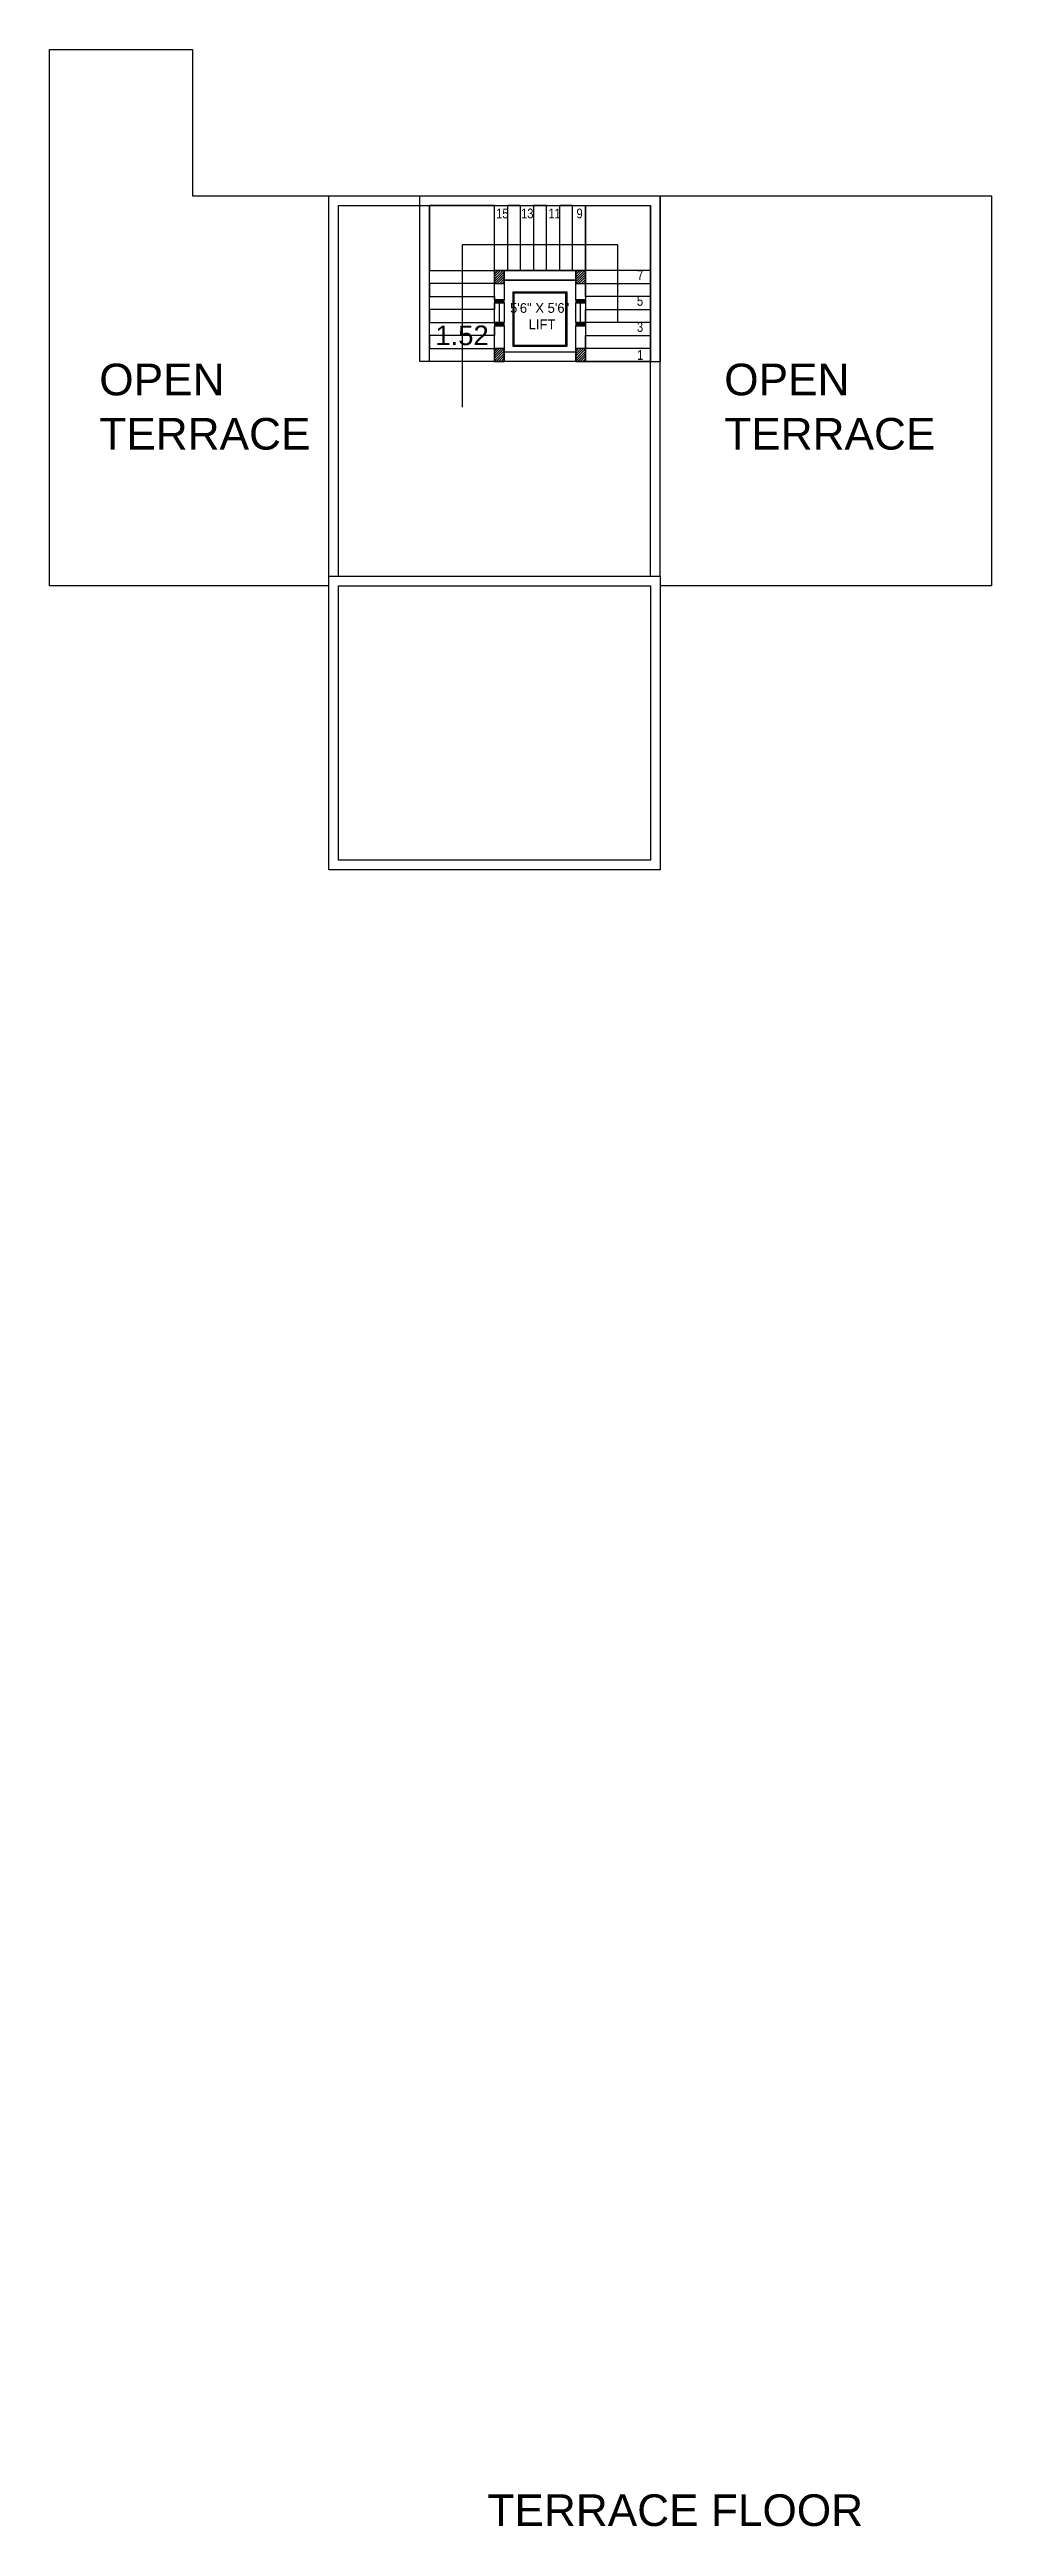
# Model space of a CAD drawing. Header units: metres. Extents: x 1738 to 2075, y -536 to -356.
# Drawn here: x 2015.5 to 2037.6, y -517.7 to -459.6 of the extents above; entities that cross this region are included whole.
import ezdxf

# ---------------------------------------------------------------- set-up
doc = ezdxf.new("R2010")
doc.units = ezdxf.units.M
doc.header["$MEASUREMENT"] = 0
doc.header["$PDMODE"] = 98
doc.styles.add('16PT5', font='ARIALN.TTF', dxfattribs={"height": 8})
doc.styles.add('Century Gothic', font='GOTHIC.TTF')
doc.styles.get("Standard").update_dxf_attribs({"font": 'arial.ttf'})
doc.dimstyles.get("Standard").update_dxf_attribs({"dimtxt": 0.46, "dimasz": 0.1, "dimexe": 0.15, "dimexo": 0, "dimgap": 0.09, "dimtad": 0, "dimzin": 0, "dimdsep": 46, "dimtxsty": 'Standard', "dimcen": 0.09, "dimse1": 1, "dimse2": 1, "dimsd1": 1, "dimsd2": 1, "dimadec": 0, "dimazin": 0, "dimtfac": 1, "dimtix": 1, "dimtofl": 0, "dimtmove": 0, "dimatfit": 3, "dimfxl": 0, "dimtolj": 1, "dimtzin": 0, "dimarcsym": 0})

msp = doc.modelspace()

# ---------------------------------------------------------------- texts
at = {"lineweight": 30}
for s, height, style, p in [('15', 0.2286, '16PT5', (2025.974, -463.554)), ('13', 0.2286, '16PT5', (2026.558, -463.554)), ('11', 0.2286, '16PT5', (2027.199, -463.555)), ('9', 0.229, '16PT5', (2027.858, -463.554)), ('7', 0.229, '16PT5', (2029.282, -464.998)), ('5\'6" X 5\'6"', 0.2286, 'Century Gothic', (2026.3, -465.77)), ('5', 0.229, '16PT5', (2029.275, -465.604)), ('LIFT', 0.2286, 'Century Gothic', (2026.736, -466.154)), ('3', 0.229, '16PT5', (2029.276, -466.215)), ('1', 0.229, '16PT5', (2029.279, -466.873))]:
    msp.add_text(s, height=height, dxfattribs=dict(at, style=style)).set_placement(p)
for s, p in [('OPEN ', (2016.663, -467.704)), ('OPEN ', (2031.324, -467.704)), ('TERRACE', (2016.663, -468.978)), ('TERRACE', (2031.324, -468.978))]:
    msp.add_text(s, height=0.7422, dxfattribs=at).set_placement(p)
at = {"lineweight": 20}
msp.add_text('TERRACE FLOOR', height=0.74224, dxfattribs=at).set_placement((2025.769, -517.672))

# ---------------------------------------------------------------- blocks, each defined once
blk = doc.blocks.new('*D69')
at = {"layer": 'DEFPOINTS', "color": 0, "lineweight": 30}
for p in [(2024.411, -466.301), (2024.411, -466.301), (2025.935, -466.301)]:
    blk.add_point(p, dxfattribs=at)
at = {"color": 0, "lineweight": 30, "insert": (2025.173, -466.301), "char_height": 0.46, "attachment_point": 5}
blk.add_mtext('\\A1;1.52', dxfattribs=at)

# ---------------------------------------------------------------- dimensions: what is measured, and where the dimension line sits
at = {"lineweight": 30}
dim = msp.add_aligned_dim(p1=(2025.935, -466.301), p2=(2024.411, -466.301), distance=0, dimstyle='Standard', override={"dimatfit": 2}, dxfattribs=at)
dim.commit()
dim.dimension.update_dxf_attribs({"geometry": '*D69', "text_midpoint": (2025.173, -466.301)})

# ---------------------------------------------------------------- hatches: boundary and pattern name
at = {"lineweight": 30}
h = msp.add_hatch(dxfattribs=at)
h.set_pattern_fill('ANSI31', color=256, scale=0.0127, angle=360, style=0)
h.set_pattern_definition([(45, (2726.025464, 2339.949737), (-0.0285123132, 0.0285123132), [])])
h.paths.add_polyline_path([(2026.164, -464.777), (2025.935, -464.777), (2025.935, -465.082), (2026.164, -465.082)])
h = msp.add_hatch(dxfattribs=at)
h.set_pattern_fill('ANSI31', color=256, scale=0.0127, angle=360, style=0)
h.set_pattern_definition([(45, (2724.120464, 2339.949737), (-0.0285123132, 0.0285123132), [])])
h.paths.add_polyline_path([(2028.069, -464.777), (2027.84, -464.777), (2027.84, -465.082), (2028.069, -465.082)])
h = msp.add_hatch(color=256, dxfattribs=at)
h.dxf.hatch_style = 1
h.paths.add_polyline_path([(2026.164, -465.463), (2025.935, -465.463), (2025.935, -465.539), (2026.164, -465.539)])
h = msp.add_hatch(color=256, dxfattribs=at)
h.dxf.hatch_style = 1
h.paths.add_polyline_path([(2028.069, -465.463), (2027.84, -465.463), (2027.84, -465.539), (2028.069, -465.539)])
h = msp.add_hatch(color=256, dxfattribs=at)
h.dxf.hatch_style = 1
h.paths.add_polyline_path([(2026.164, -465.996), (2025.935, -465.996), (2025.935, -466.072), (2026.164, -466.072)])
h = msp.add_hatch(color=256, dxfattribs=at)
h.dxf.hatch_style = 1
h.paths.add_polyline_path([(2028.069, -465.996), (2027.84, -465.996), (2027.84, -466.072), (2028.069, -466.072)])
h = msp.add_hatch(dxfattribs=at)
h.set_pattern_fill('ANSI31', color=256, scale=0.0127, angle=360, style=0)
h.set_pattern_definition([(45, (2726.025464, 2341.626137), (-0.0285123132, 0.0285123132), [])])
h.paths.add_polyline_path([(2026.164, -466.606), (2025.935, -466.606), (2025.935, -466.911), (2026.164, -466.911)])
h = msp.add_hatch(dxfattribs=at)
h.set_pattern_fill('ANSI31', color=256, scale=0.0127, angle=360, style=0)
h.set_pattern_definition([(45, (2724.120464, 2341.626137), (-0.0285123132, 0.0285123132), [])])
h.paths.add_polyline_path([(2028.069, -466.606), (2027.84, -466.606), (2027.84, -466.911), (2028.069, -466.911)])

# ---------------------------------------------------------------- linework, layer by layer
for p, q in [((2015.496, -467.296), (2015.496, -459.595)), ((2015.496, -459.595), (2018.849, -459.595)), ((2018.849, -459.595), (2018.849, -463.024)), ((2018.849, -463.024), (2037.594, -463.024)), ((2022.049, -471.944), (2022.049, -463.024)), ((2022.279, -471.944), (2022.279, -463.254)), ((2022.279, -463.254), (2029.591, -463.254)), ((2024.181, -466.911), (2024.181, -463.024)), ((2024.181, -463.024), (2029.823, -463.024)), ((2029.591, -471.944), (2029.591, -463.254)), ((2029.821, -471.944), (2029.821, -463.024)), ((2029.823, -463.024), (2029.823, -466.911)), ((2037.594, -463.024), (2037.594, -472.174)), ((2025.935, -465.463), (2025.935, -464.777)), ((2025.935, -464.777), (2028.069, -464.777)), ((2027.84, -465.006), (2026.164, -465.006)), ((2026.164, -465.006), (2026.164, -465.463)), ((2027.84, -465.463), (2027.84, -465.006)), ((2028.069, -464.777), (2028.069, -465.463)), ((2026.164, -465.463), (2025.935, -465.463)), ((2027.637, -465.285), (2026.367, -465.285)), ((2026.367, -465.285), (2026.367, -466.555)), ((2027.612, -465.31), (2026.392, -465.31)), ((2026.392, -465.31), (2026.392, -466.53)), ((2027.612, -466.53), (2027.612, -465.31)), ((2027.637, -466.555), (2027.637, -465.285)), ((2028.069, -465.463), (2027.84, -465.463)), ((2025.935, -466.911), (2025.935, -466.072)), ((2025.935, -466.072), (2026.164, -466.072)), ((2026.164, -466.072), (2026.164, -466.911)), ((2027.84, -466.911), (2027.84, -466.072)), ((2027.84, -466.072), (2028.069, -466.072)), ((2028.069, -466.072), (2028.069, -466.911)), ((2024.411, -466.911), (2024.181, -466.911)), ((2026.164, -466.911), (2025.935, -466.911)), ((2026.164, -466.682), (2027.84, -466.682)), ((2026.164, -466.911), (2026.164, -466.682)), ((2027.84, -466.911), (2026.164, -466.911)), ((2026.367, -466.555), (2027.637, -466.555)), ((2026.392, -466.53), (2027.612, -466.53)), ((2027.84, -466.682), (2027.84, -466.911)), ((2028.069, -466.911), (2027.84, -466.911)), ((2029.593, -466.911), (2029.823, -466.911)), ((2022.049, -472.174), (2015.496, -472.174)), ((2022.049, -478.269), (2022.049, -472.174)), ((2037.594, -472.174), (2029.821, -472.174)), ((2029.821, -472.174), (2029.821, -478.269))]:
    msp.add_line(p, q, dxfattribs=at)
for points in [[(2022.049, -478.269), (2022.049, -472.174), (2015.496, -472.174), (2015.496, -467.296), (2015.496, -459.595), (2018.849, -459.595), (2018.849, -463.024), (2037.594, -463.024), (2037.594, -472.174), (2029.821, -472.174), (2029.821, -478.269)], [(2028.831, -466.002), (2028.831, -464.173), (2025.173, -464.173), (2025.173, -467.983)], [(2026.05, -465.996), (2026.05, -465.539)], [(2027.955, -465.996), (2027.955, -465.539)]]:
    msp.add_lwpolyline(points, dxfattribs=at)
for points in [[(2025.935, -463.253), (2024.411, -463.253), (2024.411, -464.777), (2025.935, -464.777)], [(2029.593, -466.911), (2024.411, -466.911), (2024.411, -463.254), (2029.593, -463.254)], [(2026.24, -463.253), (2026.24, -464.777), (2025.935, -464.777), (2025.935, -463.253)], [(2026.24, -463.253), (2026.24, -464.777), (2026.545, -464.777), (2026.545, -463.253)], [(2026.85, -463.253), (2026.85, -464.777), (2026.545, -464.777), (2026.545, -463.253)], [(2026.85, -463.253), (2026.85, -464.777), (2027.154, -464.777), (2027.154, -463.253)], [(2027.459, -463.253), (2027.459, -464.777), (2027.154, -464.777), (2027.154, -463.253)], [(2027.459, -463.253), (2027.459, -464.777), (2027.764, -464.777), (2027.764, -463.253)], [(2028.069, -463.253), (2028.069, -464.777), (2027.764, -464.777), (2027.764, -463.253)], [(2029.593, -464.777), (2028.069, -464.777), (2028.069, -463.253), (2029.593, -463.253)], [(2024.411, -464.777), (2025.935, -464.777), (2025.935, -465.082), (2024.411, -465.082)], [(2024.411, -465.387), (2025.935, -465.387), (2025.935, -465.082), (2024.411, -465.082)], [(2026.164, -465.463), (2025.935, -465.463), (2025.935, -464.777), (2026.164, -464.777)], [(2026.164, -464.777), (2025.935, -464.777), (2025.935, -465.082), (2026.164, -465.082)], [(2027.84, -464.777), (2026.164, -464.777), (2026.164, -465.006), (2027.84, -465.006)], [(2028.069, -465.463), (2027.84, -465.463), (2027.84, -464.777), (2028.069, -464.777)], [(2028.069, -464.777), (2027.84, -464.777), (2027.84, -465.082), (2028.069, -465.082)], [(2029.593, -464.777), (2028.069, -464.777), (2028.069, -465.082), (2029.593, -465.082)], [(2029.593, -465.387), (2028.069, -465.387), (2028.069, -465.082), (2029.593, -465.082)], [(2024.411, -465.387), (2025.935, -465.387), (2025.935, -465.691), (2024.411, -465.691)], [(2024.411, -465.996), (2025.935, -465.996), (2025.935, -465.691), (2024.411, -465.691)], [(2026.164, -465.463), (2025.935, -465.463), (2025.935, -465.539), (2026.164, -465.539)], [(2025.935, -465.996), (2025.935, -465.539), (2026.164, -465.539), (2026.164, -465.996)], [(2028.069, -465.463), (2027.84, -465.463), (2027.84, -465.539), (2028.069, -465.539)], [(2027.84, -465.996), (2027.84, -465.539), (2028.069, -465.539), (2028.069, -465.996)], [(2029.593, -465.387), (2028.069, -465.387), (2028.069, -465.691), (2029.593, -465.691)], [(2029.593, -465.996), (2028.069, -465.996), (2028.069, -465.691), (2029.593, -465.691)], [(2024.411, -465.996), (2025.935, -465.996), (2025.935, -466.301), (2024.411, -466.301)], [(2024.411, -466.606), (2025.935, -466.606), (2025.935, -466.301), (2024.411, -466.301)], [(2026.164, -465.996), (2025.935, -465.996), (2025.935, -466.072), (2026.164, -466.072)], [(2026.164, -466.911), (2025.935, -466.911), (2025.935, -466.072), (2026.164, -466.072)], [(2028.069, -465.996), (2027.84, -465.996), (2027.84, -466.072), (2028.069, -466.072)], [(2028.069, -466.911), (2027.84, -466.911), (2027.84, -466.072), (2028.069, -466.072)], [(2029.593, -465.996), (2028.069, -465.996), (2028.069, -466.301), (2029.593, -466.301)], [(2029.593, -466.606), (2028.069, -466.606), (2028.069, -466.301), (2029.593, -466.301)], [(2024.411, -466.606), (2025.935, -466.606), (2025.935, -466.911), (2024.411, -466.911)], [(2026.164, -466.606), (2025.935, -466.606), (2025.935, -466.911), (2026.164, -466.911)], [(2028.069, -466.606), (2027.84, -466.606), (2027.84, -466.911), (2028.069, -466.911)], [(2029.593, -466.606), (2028.069, -466.606), (2028.069, -466.911), (2029.593, -466.911)], [(2029.821, -478.836), (2022.049, -478.836), (2022.049, -471.944), (2029.821, -471.944)], [(2029.591, -478.606), (2022.279, -478.606), (2022.279, -472.174), (2029.591, -472.174)]]:
    msp.add_lwpolyline(points, close=True, dxfattribs=at)

msp.set_redraw_order([(e.dxf.handle, doc.entitydb.next_handle()) for e in msp.query("TEXT MTEXT ATTDEF DIMENSION ARC_DIMENSION")])  # texts and dimensions are drawn at this point

doc.saveas('drawing.dxf')
